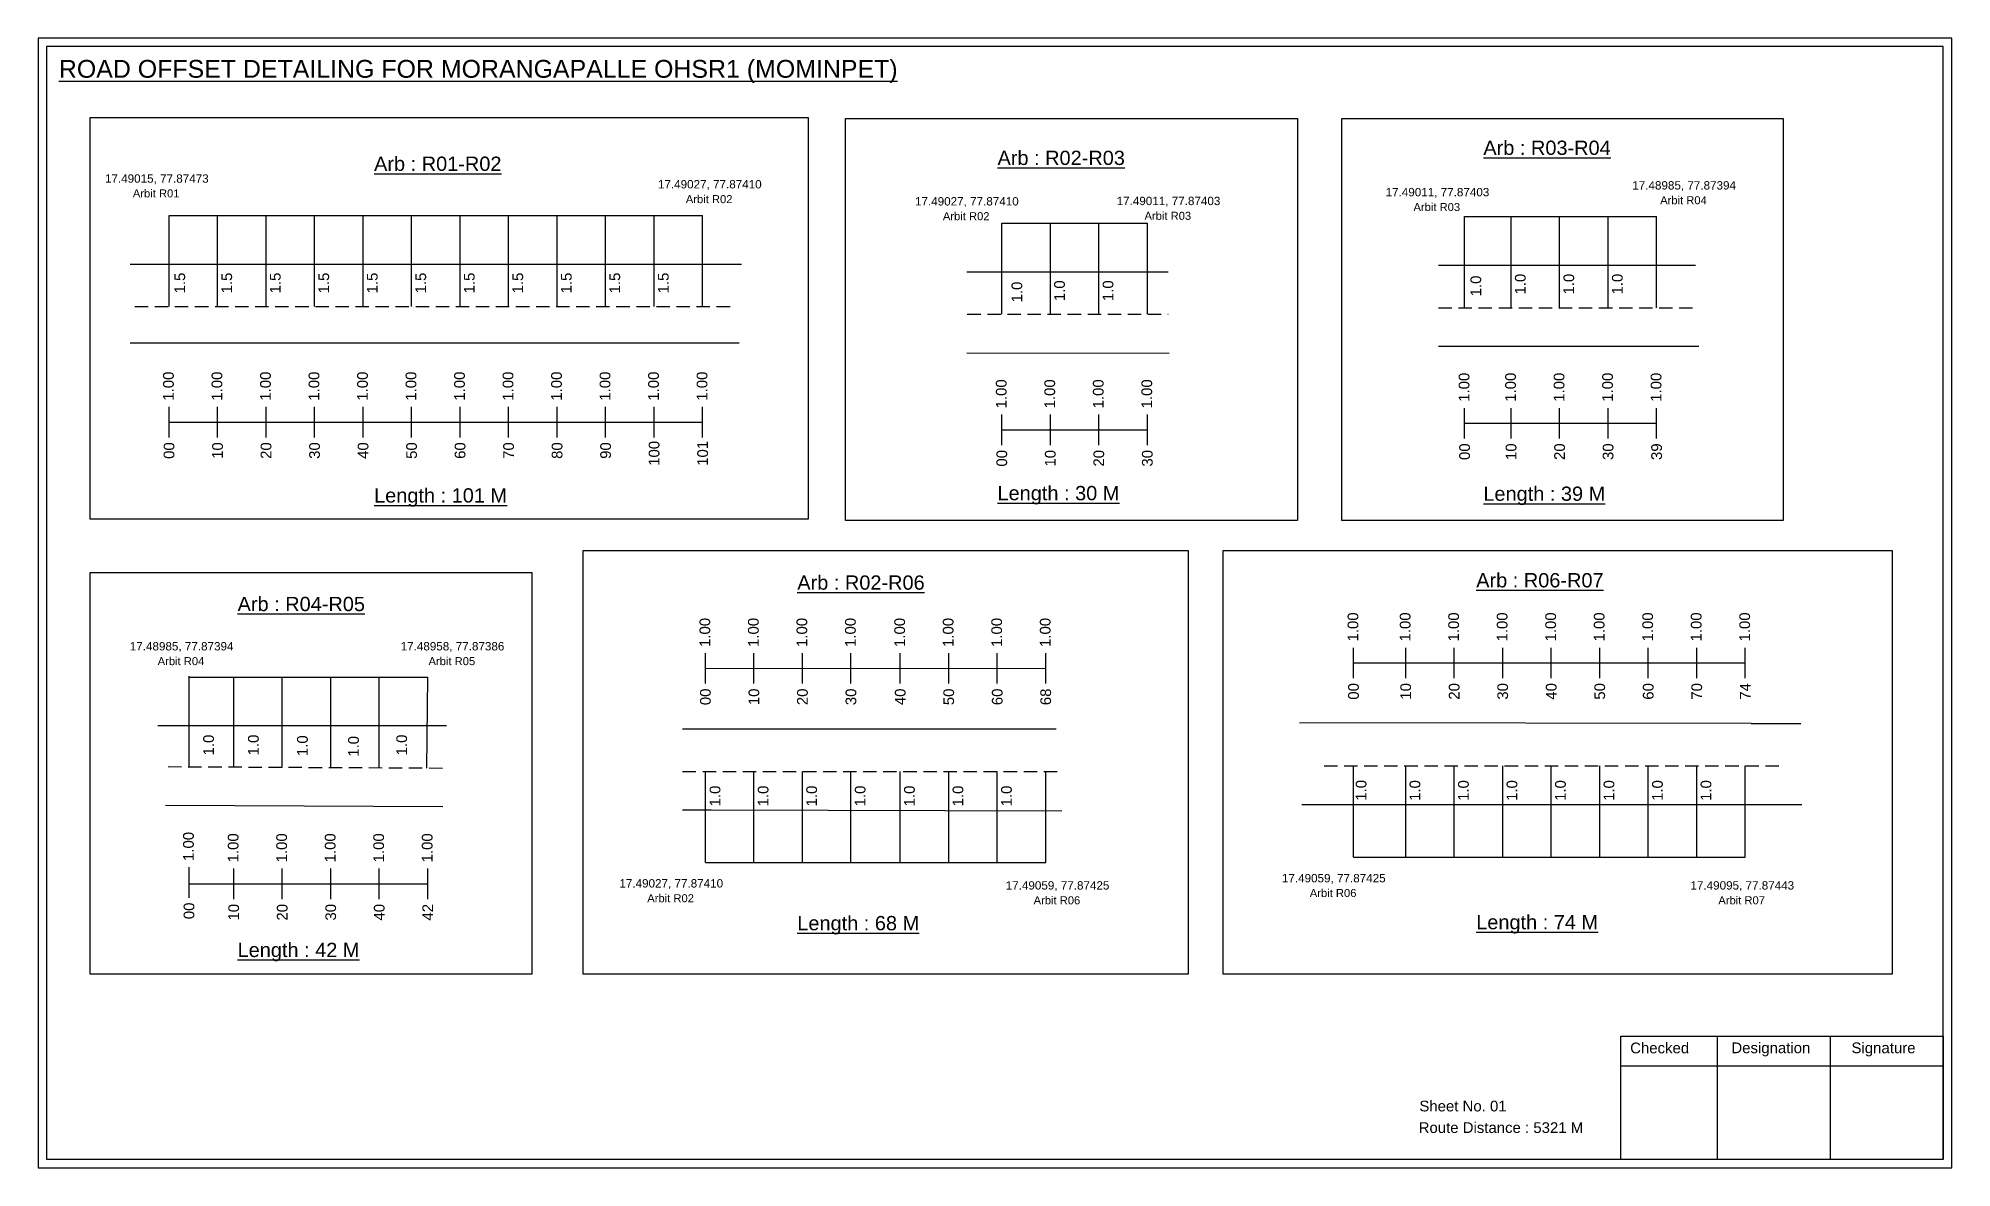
# Model space of a CAD drawing. Header units: inches. Extents: x 857 to 9621, y 2149 to 3662.
# Drawn here: x 4310 to 4847, y 3194 to 3511 of the extents above; entities that cross this region are included whole.
import ezdxf

# ---------------------------------------------------------------- set-up
doc = ezdxf.new("R2010")
doc.units = ezdxf.units.IN
doc.header["$MEASUREMENT"] = 0
doc.linetypes.add('DASHED2', pattern=[0.375, 0.25, -0.125])
doc.layers.add('PDF_Geometry', color=7, linetype='Continuous')
doc.layers.add('PDF_Text', color=5, linetype='Continuous')
doc.styles.add('PDF Arial', font='arial.ttf')
doc.styles.get("Standard").update_dxf_attribs({"font": 'arial.ttf'})

msp = doc.modelspace()

# ---------------------------------------------------------------- texts
at = {"color": 242, "true_color": 0xcd2027}
for s, height, p in [('%%UROAD OFFSET DETAILING FOR MORANGAPALLE OHSR1 (MOMINPET)', 5, (4315.9, 3499.59)), ('%%UArb : R03-R04', 4, (4715.28, 3477.96)), ('%%UArb : R01-R02', 4, (4404.28, 3473.48)), ('%%UArb : R02-R03', 4, (4579.07, 3475.13)), ('%%ULength : 30 M', 4, (4579.07, 3381.13)), ('%%ULength : 39 M', 4, (4715.28, 3380.96)), ('%%ULength : 101 M', 4, (4404.28, 3380.48)), ('%%UArb : R02-R06', 4, (4522.93, 3356.04)), ('%%UArb : R06-R07', 4, (4713.28, 3356.69)), ('%%UArb : R04-R05', 4, (4366.01, 3350.03)), ('%%ULength : 68 M', 4, (4522.93, 3260.54)), ('%%ULength : 74 M', 4, (4713.28, 3260.82)), ('%%ULength : 42 M', 4, (4366.01, 3253.03))]:
    msp.add_text(s, height=height, dxfattribs=at).set_placement(p)
at = {"color": 5}
for s, height, p in [('17.49015, 77.87473', 2.34, (4328.82, 3470.16)), ('Arbit R01', 2.246, (4336.64, 3466.04)), ('17.49027, 77.87410', 2.34, (4483.86, 3468.56)), ('Arbit R02', 2.246, (4491.68, 3464.43)), ('17.49027, 77.87410', 2.34, (4555.93, 3463.77)), ('17.49011, 77.87403', 2.34, (4612.46, 3463.88)), ('17.49011, 77.87403', 2.34, (4687.87, 3466.35)), ('17.48985, 77.87394', 2.34, (4757.03, 3468.25)), ('Arbit R04', 2.246, (4764.85, 3464.12)), ('Arbit R02', 2.246, (4563.75, 3459.65)), ('Arbit R03', 2.246, (4620.28, 3459.76)), ('Arbit R03', 2.246, (4695.69, 3462.22)), ('17.48985, 77.87394', 2.34, (4335.78, 3339.01)), ('Arbit R04', 2.246, (4343.6, 3334.88)), ('17.48958, 77.87386', 2.34, (4411.72, 3339.01)), ('Arbit R05', 2.246, (4419.54, 3334.88)), ('17.49027, 77.87410', 2.34, (4473.05, 3272.53)), ('17.49059, 77.87425', 2.34, (4581.36, 3271.95)), ('17.49059, 77.87425', 2.34, (4658.8, 3273.98)), ('17.49095, 77.87443', 2.34, (4773.34, 3271.95)), ('Arbit R02', 2.246, (4480.87, 3268.4)), ('Arbit R06', 2.246, (4589.19, 3267.82)), ('Arbit R06', 2.246, (4666.62, 3269.86)), ('Arbit R07', 2.246, (4781.16, 3267.82))]:
    msp.add_text(s, height=height, dxfattribs=at).set_placement(p)
for s, p in [('1.5', (4351.31, 3439.12)), ('1.5', (4364.47, 3439.12)), ('1.5', (4378.07, 3439.12)), ('1.5', (4391.67, 3439.12)), ('1.5', (4405.27, 3439.12)), ('1.5', (4418.87, 3439.12)), ('1.5', (4432.47, 3439.12)), ('1.5', (4446.07, 3439.12)), ('1.5', (4459.67, 3439.12)), ('1.5', (4473.27, 3439.12)), ('1.5', (4486.87, 3439.12)), ('1.0', (4727.14, 3438.8)), ('1.0', (4740.74, 3438.8)), ('1.0', (4754.34, 3438.8)), ('1.0', (4586, 3436.6)), ('1.0', (4597.95, 3436.96)), ('1.0', (4611.55, 3436.96)), ('1.0', (4714.67, 3438.3)), ('1.0', (4359.37, 3309.57)), ('1.0', (4371.94, 3309.57)), ('1.0', (4385.68, 3309.38)), ('1.0', (4400, 3309.18)), ('1.0', (4413.51, 3309.59)), ('1.0', (4501.36, 3295.28)), ('1.0', (4514.85, 3295.28)), ('1.0', (4528.45, 3295.28)), ('1.0', (4542.05, 3295.28)), ('1.0', (4555.87, 3295.28)), ('1.0', (4569.47, 3295.28)), ('1.0', (4583.07, 3295.28)), ('1.0', (4682.5, 3296.86)), ('1.0', (4697.59, 3296.81)), ('1.0', (4711.19, 3296.81)), ('1.0', (4724.79, 3296.81)), ('1.0', (4738.39, 3296.81)), ('1.0', (4751.99, 3296.81)), ('1.0', (4765.59, 3296.81)), ('1.0', (4779.19, 3296.81))]:
    msp.add_text(s, height=3, rotation=90).set_placement(p)
at = {"color": 217, "true_color": 0x93278f}
for s, p in [('1.00', (4348.12, 3409.04)), ('1.00', (4361.72, 3409.04)), ('1.00', (4375.32, 3409.04)), ('1.00', (4388.92, 3409.04)), ('1.00', (4402.52, 3409.04)), ('1.00', (4416.12, 3409.04)), ('1.00', (4429.72, 3409.04)), ('1.00', (4443.32, 3409.04)), ('1.00', (4456.92, 3409.04)), ('1.00', (4470.52, 3409.04)), ('1.00', (4484.12, 3409.04)), ('1.00', (4497.72, 3409.04)), ('1.00', (4581.61, 3406.88)), ('1.00', (4595.21, 3406.88)), ('1.00', (4608.81, 3406.88)), ('1.00', (4622.41, 3406.88)), ('1.00', (4711.37, 3408.72)), ('1.00', (4724.4, 3408.72)), ('1.00', (4738, 3408.72)), ('1.00', (4751.6, 3408.72)), ('1.00', (4765.2, 3408.72)), ('00', (4348.28, 3392.72)), ('10', (4361.88, 3392.72)), ('20', (4375.48, 3392.72)), ('30', (4389.08, 3392.72)), ('40', (4402.68, 3392.72)), ('50', (4416.28, 3392.72)), ('60', (4429.88, 3392.72)), ('70', (4443.48, 3392.72)), ('80', (4457.08, 3392.72)), ('90', (4470.68, 3392.72)), ('100', (4484.28, 3390.77)), ('101', (4497.88, 3390.77)), ('00', (4711.52, 3392.4)), ('10', (4724.55, 3392.4)), ('20', (4738.15, 3392.4)), ('30', (4751.75, 3392.4)), ('39', (4765.35, 3392.4)), ('00', (4581.76, 3390.56)), ('10', (4595.36, 3390.56)), ('20', (4608.96, 3390.56)), ('30', (4622.56, 3390.56)), ('1.00', (4498.51, 3339.98)), ('1.00', (4512.11, 3339.98)), ('1.00', (4525.71, 3339.98)), ('1.00', (4539.31, 3339.98)), ('1.00', (4553.13, 3339.98)), ('1.00', (4566.73, 3339.98)), ('1.00', (4580.33, 3339.98)), ('1.00', (4593.93, 3339.98)), ('1.00', (4680.22, 3341.51)), ('1.00', (4694.85, 3341.51)), ('1.00', (4708.45, 3341.51)), ('1.00', (4722.05, 3341.51)), ('1.00', (4735.65, 3341.51)), ('1.00', (4749.25, 3341.51)), ('1.00', (4762.85, 3341.51)), ('1.00', (4776.45, 3341.51)), ('1.00', (4790.05, 3341.51)), ('00', (4498.66, 3323.66)), ('10', (4512.26, 3323.66)), ('20', (4525.86, 3323.66)), ('30', (4539.46, 3323.66)), ('40', (4553.28, 3323.66)), ('50', (4566.88, 3323.66)), ('60', (4580.48, 3323.66)), ('68', (4594.08, 3323.66)), ('00', (4680.37, 3325.19)), ('10', (4695, 3325.19)), ('20', (4708.6, 3325.19)), ('30', (4722.2, 3325.19)), ('40', (4735.8, 3325.19)), ('50', (4749.4, 3325.19)), ('60', (4763, 3325.19)), ('70', (4776.6, 3325.19)), ('74', (4790.2, 3325.19)), ('1.00', (4353.73, 3279.97)), ('1.00', (4366.26, 3279.58)), ('1.00', (4379.86, 3279.58)), ('1.00', (4393.46, 3279.58)), ('1.00', (4407.06, 3279.58)), ('1.00', (4420.66, 3279.58)), ('00', (4353.88, 3263.65)), ('10', (4366.41, 3263.26)), ('20', (4380.01, 3263.26)), ('30', (4393.61, 3263.26)), ('40', (4407.21, 3263.26)), ('42', (4420.81, 3263.26))]:
    msp.add_text(s, height=3, rotation=90, dxfattribs=at).set_placement(p)
for s, p in [('Sheet No. 01', (4697.34, 3209.75)), ('Route Distance : 5321 M', (4697.15, 3203.7))]:
    msp.add_text(s, height=3).set_placement(p)
at = {"layer": 'PDF_Text', "color": 7, "attachment_point": 7, "style": 'PDF Arial'}
for s, insert, char_height in [('Checked', (4756.44, 3226), 3.001), ('Designation', (4784.82, 3225.17), 3.0006), ('Signature', (4818.5, 3225.17), 3.001)]:
    msp.add_mtext(s, dxfattribs=dict(at, insert=insert, char_height=char_height))

# ---------------------------------------------------------------- linework, layer by layer
at = {"color": 5}
for p, q in [((4346.8, 3460.98), (4496.4, 3460.98)), ((4710.04, 3460.66), (4763.87, 3460.66)), ((4580.29, 3458.82), (4621.09, 3458.82)), ((4352.41, 3331.52), (4419.33, 3331.52)), ((4497.18, 3279.54), (4592.6, 3279.54)), ((4678.9, 3281.07), (4788.73, 3281.07))]:
    msp.add_line(p, q, dxfattribs=at)
for p, q in [((4346.8, 3435.44), (4346.8, 3460.98)), ((4360.4, 3435.44), (4360.4, 3460.98)), ((4374, 3435.44), (4374, 3460.98)), ((4387.6, 3435.44), (4387.6, 3460.98)), ((4401.2, 3435.44), (4401.2, 3460.98)), ((4414.8, 3435.44), (4414.8, 3460.98)), ((4428.4, 3435.44), (4428.4, 3460.98)), ((4442, 3435.44), (4442, 3460.98)), ((4455.6, 3435.44), (4455.6, 3460.98)), ((4469.2, 3435.44), (4469.2, 3460.98)), ((4482.8, 3435.44), (4482.8, 3460.98)), ((4496.4, 3435.44), (4496.4, 3460.98)), ((4710.04, 3435.12), (4710.04, 3460.66)), ((4723.07, 3435.12), (4723.07, 3460.66)), ((4736.67, 3435.12), (4736.67, 3460.66)), ((4750.27, 3435.12), (4750.27, 3460.66)), ((4763.87, 3435.12), (4763.87, 3460.66)), ((4580.29, 3433.29), (4580.29, 3458.82)), ((4593.89, 3433.29), (4593.89, 3458.82)), ((4607.49, 3433.29), (4607.49, 3458.82)), ((4621.09, 3433.29), (4621.09, 3458.82)), ((4335.92, 3447.33), (4507.28, 3447.33)), ((4570.45, 3445.17), (4626.94, 3445.17)), ((4702.7, 3447.01), (4774.73, 3447.01)), ((4506.59, 3425.14), (4335.92, 3425.14)), ((4702.7, 3424.32), (4775.73, 3424.32)), ((4570.45, 3422.49), (4627.16, 3422.36)), ((4352.41, 3306.28), (4352.41, 3331.82)), ((4364.93, 3306.23), (4364.93, 3331.52)), ((4378.53, 3306.18), (4378.53, 3331.52)), ((4392.13, 3306.24), (4392.13, 3331.52)), ((4405.73, 3305.98), (4405.73, 3331.52)), ((4419.1, 3306.02), (4419.33, 3331.52)), ((4424.58, 3317.85), (4343.62, 3317.85)), ((4595.52, 3316.96), (4490.78, 3316.96)), ((4790.33, 3318.49), (4663.72, 3318.67)), ((4790.33, 3318.49), (4804.28, 3318.49)), ((4497.18, 3279.54), (4497.18, 3305.08)), ((4510.78, 3279.54), (4510.78, 3305.08)), ((4524.38, 3279.54), (4524.38, 3305.08)), ((4537.98, 3279.54), (4537.98, 3305.08)), ((4551.8, 3279.54), (4551.8, 3305.08)), ((4565.4, 3279.54), (4565.4, 3305.08)), ((4579, 3279.54), (4579, 3305.08)), ((4592.6, 3279.54), (4592.6, 3305.08)), ((4678.9, 3281.07), (4678.9, 3306.61)), ((4693.53, 3281.07), (4693.53, 3306.61)), ((4707.13, 3281.07), (4707.13, 3306.61)), ((4720.73, 3281.07), (4720.73, 3306.61)), ((4734.33, 3281.07), (4734.33, 3306.61)), ((4747.93, 3281.07), (4747.93, 3306.61)), ((4761.53, 3281.07), (4761.53, 3306.61)), ((4775.13, 3281.07), (4775.13, 3306.61)), ((4788.73, 3281.07), (4788.73, 3306.61)), ((4345.83, 3295.64), (4423.56, 3295.21)), ((4490.78, 3294.28), (4498.83, 3294.28)), ((4498.83, 3294.28), (4597.14, 3294.01)), ((4664.35, 3295.81), (4790.33, 3295.81)), ((4790.33, 3295.81), (4804.53, 3295.81))]:
    msp.add_line(p, q)
at = {"linetype": 'DASHED2', "ltscale": 15}
for p, q in [((4337.19, 3435.44), (4504.8, 3435.44)), ((4702.7, 3435.12), (4775.23, 3435.12)), ((4570.6, 3433.29), (4626.94, 3433.29)), ((4346.55, 3306.43), (4424.83, 3306.02)), ((4490.78, 3305.08), (4596.17, 3305.08)), ((4670.62, 3306.61), (4799.3, 3306.61))]:
    msp.add_line(p, q, dxfattribs=at)
at = {"color": 217, "true_color": 0x93278f}
for p, q in [((4346.8, 3398.75), (4346.8, 3407.3)), ((4360.4, 3398.75), (4360.4, 3407.3)), ((4374, 3398.75), (4374, 3407.3)), ((4387.6, 3398.75), (4387.6, 3407.3)), ((4401.2, 3398.75), (4401.2, 3407.3)), ((4414.8, 3398.75), (4414.8, 3407.3)), ((4428.4, 3398.75), (4428.4, 3407.3)), ((4442, 3398.75), (4442, 3407.3)), ((4455.6, 3398.75), (4455.6, 3407.3)), ((4469.2, 3398.75), (4469.2, 3407.3)), ((4482.8, 3398.75), (4482.8, 3407.3)), ((4496.4, 3398.75), (4496.4, 3407.3)), ((4710.04, 3398.43), (4710.04, 3406.98)), ((4723.07, 3398.43), (4723.07, 3406.98)), ((4736.67, 3398.43), (4736.67, 3406.98)), ((4750.27, 3398.43), (4750.27, 3406.98)), ((4763.87, 3398.43), (4763.87, 3406.98)), ((4346.8, 3403.01), (4496.4, 3403.04)), ((4580.29, 3396.59), (4580.29, 3405.15)), ((4593.89, 3396.59), (4593.89, 3405.15)), ((4607.49, 3396.59), (4607.49, 3405.15)), ((4621.09, 3396.59), (4621.09, 3405.15)), ((4710.04, 3402.7), (4763.87, 3402.71)), ((4580.29, 3400.86), (4621.09, 3400.87)), ((4497.18, 3329.69), (4497.18, 3338.24)), ((4510.78, 3329.69), (4510.78, 3338.24)), ((4524.38, 3329.69), (4524.38, 3338.24)), ((4537.98, 3329.69), (4537.98, 3338.24)), ((4551.8, 3329.69), (4551.8, 3338.24)), ((4565.4, 3329.69), (4565.4, 3338.24)), ((4579, 3329.69), (4579, 3338.24)), ((4592.6, 3329.69), (4592.6, 3338.24)), ((4678.9, 3331.22), (4678.9, 3339.77)), ((4693.53, 3331.22), (4693.53, 3339.77)), ((4707.13, 3331.22), (4707.13, 3339.77)), ((4720.73, 3331.22), (4720.73, 3339.77)), ((4734.33, 3331.22), (4734.33, 3339.77)), ((4747.93, 3331.22), (4747.93, 3339.77)), ((4761.53, 3331.22), (4761.53, 3339.77)), ((4775.13, 3331.22), (4775.13, 3339.77)), ((4788.73, 3331.22), (4788.73, 3339.77)), ((4497.18, 3333.96), (4592.6, 3334.02)), ((4678.9, 3335.5), (4788.73, 3335.5)), ((4352.41, 3269.67), (4352.41, 3278.23)), ((4352.41, 3273.55), (4419.33, 3273.57)), ((4364.93, 3269.28), (4364.93, 3277.84)), ((4378.53, 3269.28), (4378.53, 3277.84)), ((4392.13, 3269.28), (4392.13, 3277.84)), ((4405.73, 3269.28), (4405.73, 3277.84)), ((4419.33, 3269.28), (4419.33, 3277.84))]:
    msp.add_line(p, q, dxfattribs=at)
for points in [[(4324.7, 3488.46), (4525.94, 3488.46), (4525.94, 3375.78), (4324.7, 3375.78)], [(4536.43, 3488.14), (4663.18, 3488.14), (4663.18, 3375.46), (4536.43, 3375.46)], [(4675.58, 3488.14), (4799.38, 3488.14), (4799.38, 3375.46), (4675.58, 3375.46)], [(4462.91, 3367.02), (4632.53, 3367.02), (4632.53, 3248.2), (4462.91, 3248.2)], [(4642.3, 3367.02), (4829.86, 3367.02), (4829.86, 3248.2), (4642.3, 3248.2)], [(4324.7, 3360.88), (4448.51, 3360.88), (4448.51, 3248.2), (4324.7, 3248.2)]]:
    msp.add_lwpolyline(points, close=True)
at = {"layer": 'PDF_Geometry'}
for points in [[(4310.12, 3510.66), (4310.12, 3193.95), (4846.6, 3193.95), (4846.6, 3510.66)], [(4312.45, 3508.34), (4312.45, 3196.37), (4844.18, 3196.37), (4844.18, 3508.34)]]:
    msp.add_lwpolyline(points, close=True, dxfattribs=at)
at = {"layer": 'PDF_Geometry', "color": 242, "true_color": 0xcc1f26}
msp.add_lwpolyline([(4844.18, 3196.28), (4753.84, 3196.28), (4753.84, 3230.89), (4844.18, 3230.89)], close=True, dxfattribs=at)
for points in [[(4780.82, 3230.89), (4780.82, 3196.28)], [(4812.55, 3230.89), (4812.55, 3196.28)], [(4753.84, 3222.52), (4844.18, 3222.52)]]:
    msp.add_lwpolyline(points, dxfattribs=at)

msp.set_redraw_order([(e.dxf.handle, doc.entitydb.next_handle()) for e in msp.query("TEXT MTEXT ATTDEF DIMENSION ARC_DIMENSION")])  # texts and dimensions are drawn at this point

doc.saveas('drawing.dxf')
